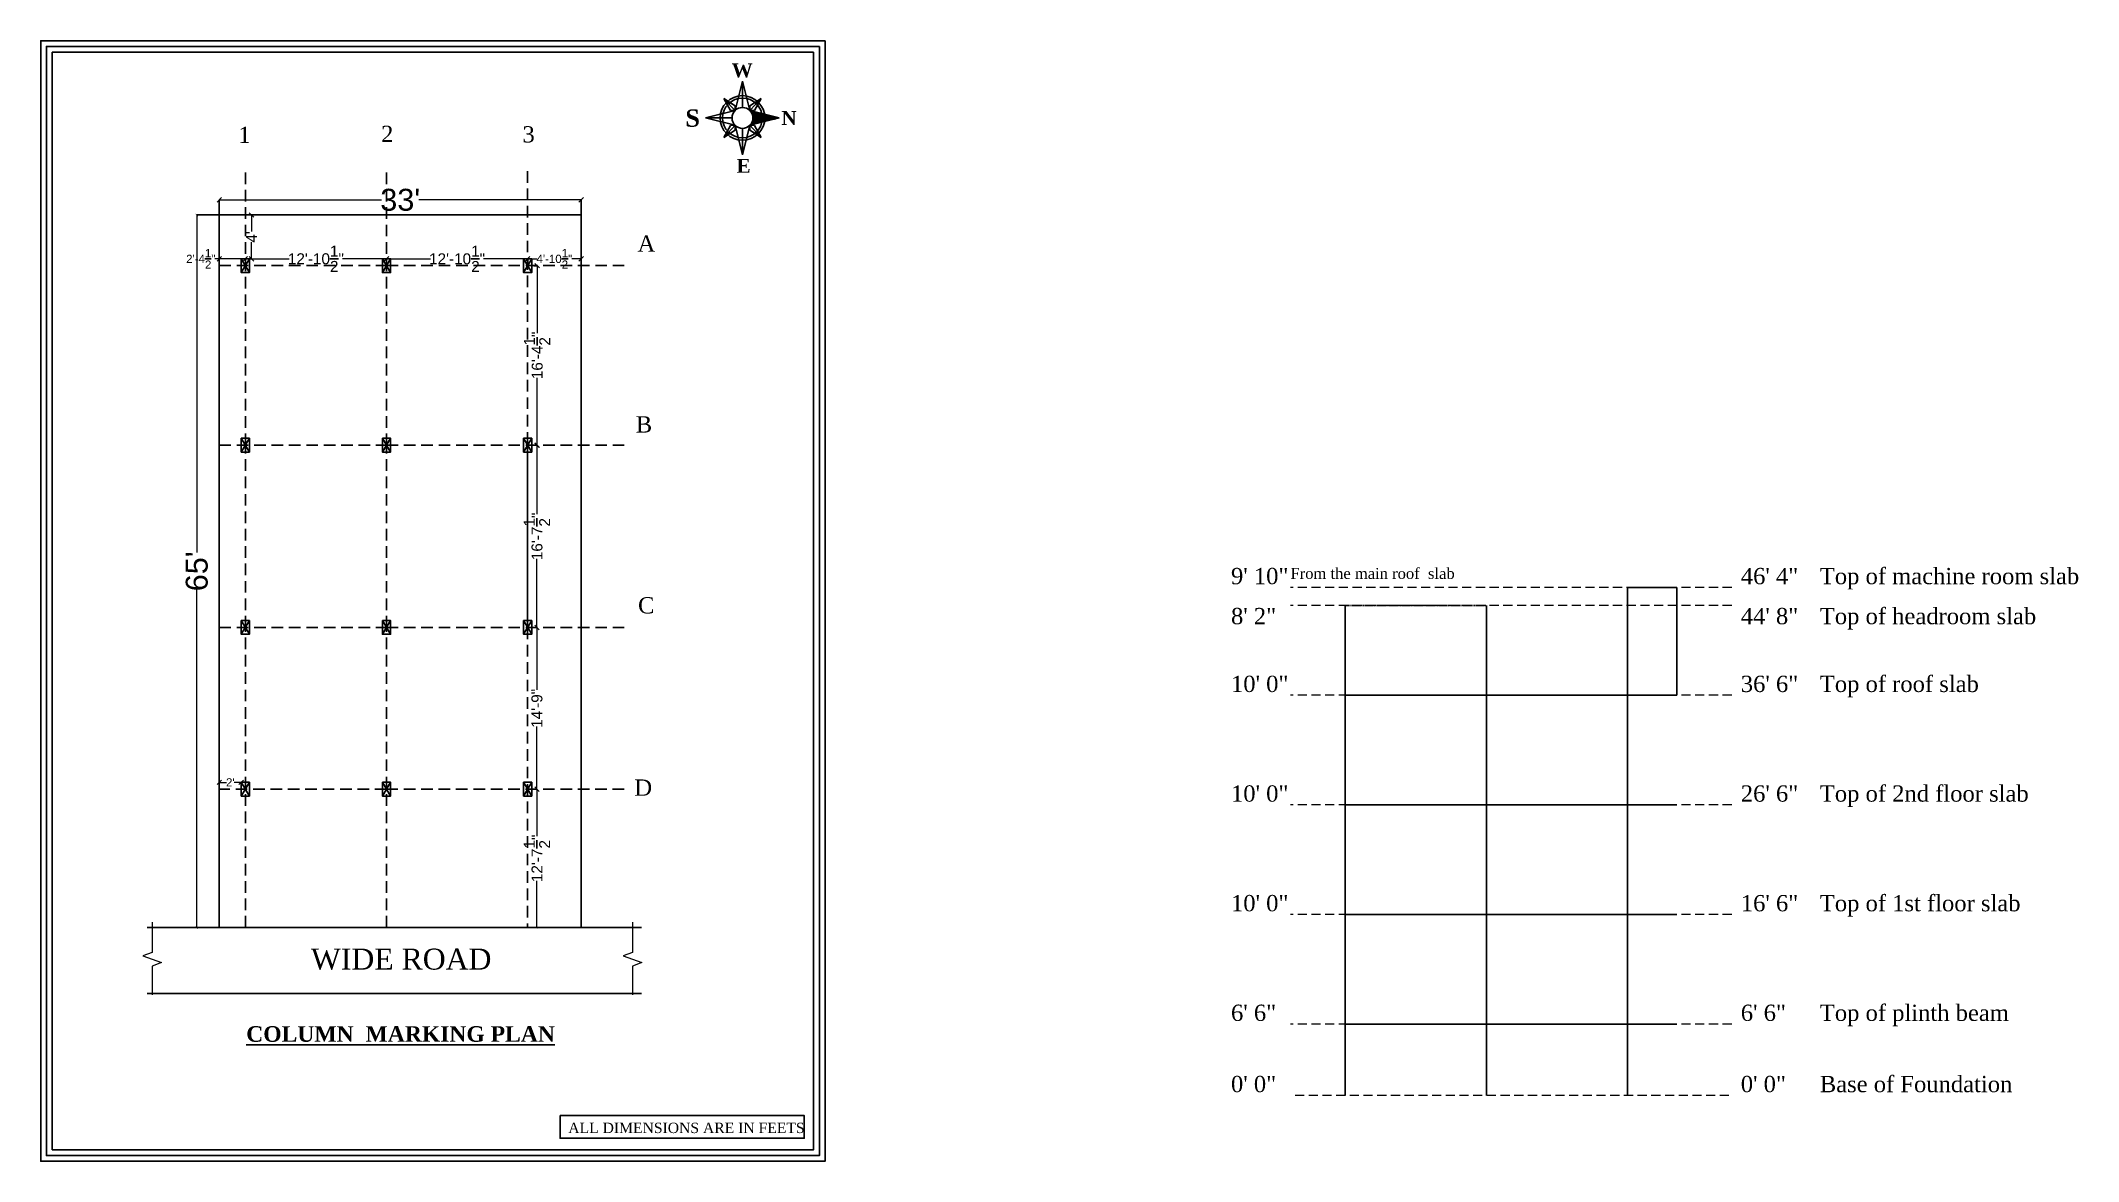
# Model space of a CAD drawing. Header units: inches. Extents: x 572007 to 584304, y -133032 to -127720.
# Drawn here: x 582074 to 584304, y -132488 to -131262 of the extents above; entities that cross this region are included whole.
import ezdxf

# ---------------------------------------------------------------- set-up
doc = ezdxf.new("R2010")
doc.units = ezdxf.units.IN
doc.header["$LTSCALE"] = 2
doc.header["$MEASUREMENT"] = 0
doc.header["$PDSIZE"] = 60727.40515
doc.linetypes.add('DASHED', pattern=[0.75, 0.5, -0.25])
doc.linetypes.add('HIDDEN', pattern=[9.525, 6.35, -3.175])
doc.layers.add('wall', color=160, linetype='Continuous', lineweight=20)
doc.styles.get("Standard").update_dxf_attribs({"font": 'arial.ttf'})
doc.dimstyles.new('Standard$0', dxfattribs={"dimtxt": 12, "dimasz": 2.5, "dimexe": 0, "dimexo": 0, "dimgap": 0, "dimtad": 0, "dimdec": 1, "dimzin": 0, "dimdsep": 46, "dimlunit": 4, "dimtxsty": 'Standard', "dimblk": 'ARCHTICK', "dimcen": 15.09, "dimclrd": 47, "dimadec": 0, "dimazin": 0, "dimtfac": 1, "dimtdec": 1, "dimtofl": 0, "dimtmove": 0, "dimatfit": 3, "dimldrblk": 'ARCHTICK', "dimfxl": 1, "dimtolj": 1, "dimtzin": 0, "dimlwd": 20, "dimarcsym": 0})

msp = doc.modelspace()

# ---------------------------------------------------------------- texts
at = {"attachment_point": 1}
for s, width, gutter_width, heights, insert, char_height in [('{\\fTimes New Roman|b1|i0|c0|p18;W  }', 125.2384, 14.26, [112.82], (582829.96, -131286.49), 15.2429), ('{\\fTimes New Roman|b1|i0|c0|p18;S  }', 125.2384, 14.26, [112.82], (582779.19, -131336.78), 19.0536), ('{\\fTimes New Roman|b1|i0|c0|p18;N  }', 125.2384, 14.26, [112.82], (582884.33, -131338.59), 15.2429), ('{\\fTimes New Roman|b1|i0|c0|p18;E  }', 125.2384, 14.26, [112.82], (582835.29, -131390.99), 15.2429), ('{\\fTimes New Roman|b1|i0|c0|p18;\\LCOLUMN  MARKING PLAN}', 5717.966, 11.25, [1293.53], (582298.55, -132340.25), 17.0984), ('{\\fTimes New Roman|b0|i0|c0|p18;ALL DIMENSIONS ARE IN FEETS}', 8094.9245, 15.93, [1831.25], (582651.06, -132445.9), 11.335)]:
    msp.add_mtext_dynamic_manual_height_columns(s, width=width, gutter_width=gutter_width, heights=heights, dxfattribs=dict(at, insert=insert, char_height=char_height))
at = {"color": 174, "true_color": 0x0000a3, "attachment_point": 1}
for s, insert, char_height in [('{\\fTimes New Roman|b0|i0|c0|p18;  1    }', (582276.46, -131355.7), 17.8108), ('{\\fTimes New Roman|b0|i0|c0|p18; 2    }', (582439.46, -131354.7), 17.8108), ('{\\fTimes New Roman|b0|i0|c0|p18;  3    }', (582587.46, -131355.2), 17.8108), ('{\\fTimes New Roman|b0|i0|c0|p18;  A    }', (582713.46, -131474.7), 17.8108), ('{\\fTimes New Roman|b0|i0|c0|p18;  9\' 10"\\P    }', (583363, -131838.7), 17.8108), ('{\\fTimes New Roman|b0|i0|c0|p18;  From the main roof  slab\\P    }', (583432.5, -131838.7), 12), ('{\\fTimes New Roman|b0|i0|c0|p18;  46\' 4"\\P    }', (583921, -131838.7), 17.8108), ('{\\fTimes New Roman|b0|i0|c0|p18;  Top of machine room slab \\P    }', (584007.5, -131838.7), 17.8108), ('{\\fTimes New Roman|b0|i0|c0|p18;\\C5;  \\C174;\\c10682368;C}', (582713.96, -131870.7), 17.8108), ('{\\fTimes New Roman|b0|i0|c0|p18;  8\' 2"\\P    }', (583363, -131882.5), 17.8108), ('{\\fTimes New Roman|b0|i0|c0|p18;  44\' 8"\\P    }', (583921, -131882.5), 17.8108), ('{\\fTimes New Roman|b0|i0|c0|p18;  Top of headroom slab\\P    }', (584007.5, -131882.5), 17.8108), ('{\\fTimes New Roman|b0|i0|c0|p18;  10\' 0"\\P    }', (583363, -131956.7), 17.8108), ('{\\fTimes New Roman|b0|i0|c0|p18;  36\' 6"\\P    }', (583921, -131956.7), 17.8108), ('{\\fTimes New Roman|b0|i0|c0|p18;  Top of roof slab\\P    }', (584007.5, -131956.7), 17.8108), ('{\\fTimes New Roman|b0|i0|c0|p18;  D    }', (582709.96, -132070.2), 17.8108), ('{\\fTimes New Roman|b0|i0|c0|p18;  10\' 0"\\P    }', (583363, -132076.7), 17.8108), ('{\\fTimes New Roman|b0|i0|c0|p18;  26\' 6"\\P    }', (583921, -132076.7), 17.8108), ('{\\fTimes New Roman|b0|i0|c0|p18;  Top of 2nd floor slab\\P    }', (584007.5, -132076.7), 17.8108), ('{\\fTimes New Roman|b0|i0|c0|p18;  10\' 0"\\P    }', (583363, -132196.7), 17.8108), ('{\\fTimes New Roman|b0|i0|c0|p18;  16\' 6"\\P    }', (583921, -132196.7), 17.8108), ('{\\fTimes New Roman|b0|i0|c0|p18;  Top of 1st floor slab\\P    }', (584007.5, -132196.7), 17.8108), ('{\\fTimes New Roman|b0|i0|c0|p18; WIDE ROAD  }', (582360.63, -132255.35), 22.9862), ('{\\fTimes New Roman|b0|i0|c0|p18;  Top of plinth beam\\P    }', (584007.5, -132316.7), 17.8108), ('{\\fTimes New Roman|b0|i0|c0|p18;  6\' 6"\\P    }', (583363, -132316.7), 17.8108), ('{\\fTimes New Roman|b0|i0|c0|p18;  6\' 6"\\P    }', (583921, -132316.7), 17.8108), ('{\\fTimes New Roman|b0|i0|c0|p18;  0\' 0"\\P    }', (583363, -132394.7), 17.8108), ('{\\fTimes New Roman|b0|i0|c0|p18;  0\' 0"\\P    }', (583921, -132394.7), 17.8108), ('{\\fTimes New Roman|b0|i0|c0|p18;  Base of Foundation\\P    }', (584007.5, -132394.7), 17.8108)]:
    msp.add_mtext_dynamic_manual_height_columns(s, width=6353.2955, gutter_width=12.5, heights=[1437.25], dxfattribs=dict(at, insert=insert, char_height=char_height))
at = {"color": 5, "linetype": 'HIDDEN', "insert": (582711.46, -131672.7), "char_height": 17.8108, "attachment_point": 1}
msp.add_mtext_dynamic_manual_height_columns('{\\fTimes New Roman|b0|i0|c0|p18;  B    }', width=6353.2955, gutter_width=12.5, heights=[1437.25], dxfattribs=at)

# ---------------------------------------------------------------- blocks, each defined once
blk = doc.blocks.new('9x15 coloumn')
at = {"color": 1}
for p, q in [((315455.5, -29644), (315446.5, -29659)), ((315446.5, -29644), (315455.5, -29659))]:
    blk.add_line(p, q, dxfattribs=at)
blk.add_lwpolyline([(315446.5, -29644), (315455.5, -29644), (315455.5, -29659), (315446.5, -29659)], close=True, dxfattribs=at)
blk = doc.blocks.new('_Oblique')
at = {"color": 0, "linetype": 'ByBlock', "lineweight": -2}
blk.add_line((-0.5, -0.5), (0.5, 0.5), dxfattribs=at)
blk = doc.blocks.new('*D69')
at = {"color": 0, "linetype": 'Continuous', "lineweight": -2, "transparency": 16777216}
for p, q in [((582613.3, -131704.5), (582616.8, -131704.5)), ((582613.3, -131903.9), (582616.8, -131903.9))]:
    blk.add_line(p, q, dxfattribs=at)
at = {"color": 47, "linetype": 'Continuous', "lineweight": 20, "transparency": 16777216}
for p, q in [((582616.8, -131704.5), (582616.8, -131779.7)), ((582616.8, -131903.9), (582616.8, -131828.6))]:
    blk.add_line(p, q, dxfattribs=at)
at = {"layer": 'DEFPOINTS', "color": 0, "transparency": 16777216}
for p in [(582606.7, -131704.5), (582606.7, -131903.9), (582616.8, -131903.9)]:
    blk.add_point(p, dxfattribs=at)
at = {"color": 47, "lineweight": 20, "transparency": 16777216, "xscale": 5, "yscale": 5, "zscale": 5}
for p, rotation in [((582616.8, -131704.5), 90), ((582616.8, -131903.9), 270)]:
    blk.add_blockref('_Oblique', p, dxfattribs=dict(at, rotation=rotation))
at = {"transparency": 16777216, "insert": (582616.8, -131804.2), "char_height": 12, "attachment_point": 5, "rotation": 90}
blk.add_mtext('\\A1;16\'-7{\\H1x;\\S1/2;}"', dxfattribs=at)
blk = doc.blocks.new('*D70')
at = {"color": 0, "linetype": 'Continuous', "lineweight": -2, "transparency": 16777216}
for p, q in [((582613.5, -131507.9), (582617, -131507.9)), ((582613.5, -131704.4), (582617, -131704.4))]:
    blk.add_line(p, q, dxfattribs=at)
at = {"color": 47, "linetype": 'Continuous', "lineweight": 20, "transparency": 16777216}
for p, q in [((582617, -131507.9), (582617, -131581.7)), ((582617, -131704.4), (582617, -131630.5))]:
    blk.add_line(p, q, dxfattribs=at)
at = {"layer": 'DEFPOINTS', "color": 0, "transparency": 16777216}
for p in [(582606.6, -131507.9), (582606.6, -131704.4), (582617, -131704.4)]:
    blk.add_point(p, dxfattribs=at)
at = {"color": 47, "lineweight": 20, "transparency": 16777216, "xscale": 5, "yscale": 5, "zscale": 5}
for p, rotation in [((582617, -131507.9), 90), ((582617, -131704.4), 270)]:
    blk.add_blockref('_Oblique', p, dxfattribs=dict(at, rotation=rotation))
at = {"transparency": 16777216, "insert": (582617, -131606.1), "char_height": 12, "attachment_point": 5, "rotation": 90}
blk.add_mtext('\\A1;16\'-4{\\H1x;\\S1/2;}"', dxfattribs=at)
blk = doc.blocks.new('*D67')
at = {"color": 0, "linetype": 'Continuous', "lineweight": -2, "transparency": 16777216}
for p, q in [((582297.6, -131503.8), (582297.6, -131500.3)), ((582452.1, -131503.9), (582452.1, -131500.4))]:
    blk.add_line(p, q, dxfattribs=at)
at = {"color": 47, "linetype": 'Continuous', "lineweight": 20, "transparency": 16777216}
for p, q in [((582297.6, -131500.3), (582345.7, -131500.3)), ((582452.1, -131500.4), (582403.9, -131500.3))]:
    blk.add_line(p, q, dxfattribs=at)
at = {"layer": 'DEFPOINTS', "color": 0, "transparency": 16777216}
for p in [(582297.6, -131507.8), (582452.1, -131500.4), (582452.1, -131507.9)]:
    blk.add_point(p, dxfattribs=at)
at = {"color": 47, "lineweight": 20, "transparency": 16777216, "xscale": 5, "yscale": 5, "zscale": 5}
for p, rotation in [((582297.6, -131500.3), 179.9928138389499), ((582452.1, -131500.4), 359.9928138389499)]:
    blk.add_blockref('_Oblique', p, dxfattribs=dict(at, rotation=rotation))
at = {"transparency": 16777216, "insert": (582374.8, -131500.3), "char_height": 12, "attachment_point": 5, "rotation": 359.9928}
blk.add_mtext('\\A1;12\'-10{\\H1x;\\S1/2;}"', dxfattribs=at)
blk = doc.blocks.new('*D63')
at = {"color": 0, "linetype": 'Continuous', "lineweight": -2, "transparency": 16777216}
for p, q in [((582452.1, -131503.9), (582452.1, -131500.4)), ((582606.6, -131503.9), (582606.6, -131500.4))]:
    blk.add_line(p, q, dxfattribs=at)
at = {"color": 47, "linetype": 'Continuous', "lineweight": 20, "transparency": 16777216}
for p, q in [((582452.1, -131500.4), (582500.3, -131500.4)), ((582606.6, -131500.4), (582558.4, -131500.4))]:
    blk.add_line(p, q, dxfattribs=at)
at = {"layer": 'DEFPOINTS', "color": 0, "transparency": 16777216}
for p in [(582452.1, -131507.9), (582606.6, -131500.4), (582606.6, -131507.9)]:
    blk.add_point(p, dxfattribs=at)
at = {"color": 47, "lineweight": 20, "transparency": 16777216, "xscale": 5, "yscale": 5, "zscale": 5, "rotation": 180}
blk.add_blockref('_Oblique', (582452.1, -131500.4), dxfattribs=at)
at = {"color": 47, "lineweight": 20, "transparency": 16777216, "xscale": 5, "yscale": 5, "zscale": 5}
blk.add_blockref('_Oblique', (582606.6, -131500.4), dxfattribs=at)
at = {"transparency": 16777216, "insert": (582529.3, -131500.4), "char_height": 12, "attachment_point": 5}
blk.add_mtext('\\A1;12\'-10{\\H1x;\\S1/2;}"', dxfattribs=at)
blk = doc.blocks.new('*D68')
at = {"color": 47, "linetype": 'Continuous', "lineweight": 20, "transparency": 16777216}
for p, q in [((582269.1, -132073.4), (582276.9, -132073.4)), ((582293.1, -132073.4), (582285.3, -132073.4))]:
    blk.add_line(p, q, dxfattribs=at)
at = {"layer": 'DEFPOINTS', "color": 0, "transparency": 16777216}
for p in [(582269.1, -132073.4), (582269.1, -132073.4), (582293.1, -132073.4)]:
    blk.add_point(p, dxfattribs=at)
at = {"color": 47, "lineweight": 20, "transparency": 16777216, "xscale": 5, "yscale": 5, "zscale": 5, "rotation": 180}
blk.add_blockref('_Oblique', (582269.1, -132073.4), dxfattribs=at)
at = {"color": 47, "lineweight": 20, "transparency": 16777216, "xscale": 5, "yscale": 5, "zscale": 5}
blk.add_blockref('_Oblique', (582293.1, -132073.4), dxfattribs=at)
at = {"transparency": 16777216, "insert": (582281.1, -132073.4), "char_height": 12, "attachment_point": 5}
blk.add_mtext("\\A1;{\\H0.75x;2'}", dxfattribs=at)
blk = doc.blocks.new('*D64')
at = {"color": 0, "linetype": 'Continuous', "lineweight": -2, "transparency": 16777216}
for p, q in [((582269.1, -131439.4), (582269.1, -131435.9)), ((582665.1, -131439.4), (582665.1, -131435.9))]:
    blk.add_line(p, q, dxfattribs=at)
at = {"color": 47, "linetype": 'Continuous', "lineweight": 20, "transparency": 16777216}
for p, q in [((582269.1, -131435.9), (582446.7, -131435.9)), ((582665.1, -131435.9), (582487.4, -131435.9))]:
    blk.add_line(p, q, dxfattribs=at)
at = {"layer": 'DEFPOINTS', "color": 0, "transparency": 16777216}
for p in [(582665.1, -131435.9), (582269.1, -131450.9), (582665.1, -131450.9)]:
    blk.add_point(p, dxfattribs=at)
at = {"color": 47, "lineweight": 20, "transparency": 16777216, "xscale": 5, "yscale": 5, "zscale": 5, "rotation": 180}
blk.add_blockref('_Oblique', (582269.1, -131435.9), dxfattribs=at)
at = {"color": 47, "lineweight": 20, "transparency": 16777216, "xscale": 5, "yscale": 5, "zscale": 5}
blk.add_blockref('_Oblique', (582665.1, -131435.9), dxfattribs=at)
at = {"transparency": 16777216, "insert": (582467.1, -131435.9), "char_height": 12, "attachment_point": 5}
blk.add_mtext("\\A1;{\\H2x;33'}", dxfattribs=at)
blk = doc.blocks.new('*D65')
at = {"color": 0, "linetype": 'Continuous', "lineweight": -2, "transparency": 16777216}
for p, q in [((582606.6, -131503.9), (582606.6, -131500.4)), ((582665.1, -131503.9), (582665.1, -131500.4))]:
    blk.add_line(p, q, dxfattribs=at)
at = {"color": 47, "linetype": 'Continuous', "lineweight": 20, "transparency": 16777216}
for p, q in [((582606.6, -131500.4), (582616.9, -131500.4)), ((582665.1, -131500.4), (582654.8, -131500.4))]:
    blk.add_line(p, q, dxfattribs=at)
at = {"layer": 'DEFPOINTS', "color": 0, "transparency": 16777216}
for p in [(582606.6, -131507.9), (582665.1, -131500.4), (582665.1, -131507.9)]:
    blk.add_point(p, dxfattribs=at)
at = {"color": 47, "lineweight": 20, "transparency": 16777216, "xscale": 5, "yscale": 5, "zscale": 5, "rotation": 180}
blk.add_blockref('_Oblique', (582606.6, -131500.4), dxfattribs=at)
at = {"color": 47, "lineweight": 20, "transparency": 16777216, "xscale": 5, "yscale": 5, "zscale": 5}
blk.add_blockref('_Oblique', (582665.1, -131500.4), dxfattribs=at)
at = {"transparency": 16777216, "insert": (582635.8, -131500.4), "char_height": 12, "attachment_point": 5}
blk.add_mtext('\\A1;{\\H0.75x;4\'-10{\\H1x;\\S1/2;}"}', dxfattribs=at)
blk = doc.blocks.new('*D66')
at = {"color": 47, "linetype": 'Continuous', "lineweight": 20, "transparency": 16777216}
for p, q in [((582269.1, -131500.4), (582264.1, -131500.4)), ((582297.6, -131500.4), (582269.1, -131500.4))]:
    blk.add_line(p, q, dxfattribs=at)
at = {"color": 0, "linetype": 'Continuous', "lineweight": -2, "transparency": 16777216}
for p, q in [((582269.1, -131503.9), (582269.1, -131500.4)), ((582297.6, -131503.9), (582297.6, -131500.4))]:
    blk.add_line(p, q, dxfattribs=at)
at = {"layer": 'DEFPOINTS', "color": 0, "transparency": 16777216}
for p in [(582269.1, -131500.4), (582269.1, -131507.9), (582297.6, -131507.9)]:
    blk.add_point(p, dxfattribs=at)
at = {"color": 47, "lineweight": 20, "transparency": 16777216, "xscale": 5, "yscale": 5, "zscale": 5, "rotation": 180}
blk.add_blockref('_Oblique', (582269.1, -131500.4), dxfattribs=at)
at = {"color": 47, "lineweight": 20, "transparency": 16777216, "xscale": 5, "yscale": 5, "zscale": 5}
blk.add_blockref('_Oblique', (582297.6, -131500.4), dxfattribs=at)
at = {"transparency": 16777216, "insert": (582248.8, -131500.4), "char_height": 12, "attachment_point": 5}
blk.add_mtext('\\A1;{\\H0.75x;2\'-4{\\H1x;\\S1/2;}"}', dxfattribs=at)
blk = doc.blocks.new('*D71')
at = {"color": 0, "linetype": 'Continuous', "lineweight": -2, "transparency": 16777216}
for p, q in [((582613.3, -131903.9), (582616.8, -131903.9)), ((582613.3, -132080.9), (582616.8, -132080.9))]:
    blk.add_line(p, q, dxfattribs=at)
at = {"color": 47, "linetype": 'Continuous', "lineweight": 20, "transparency": 16777216}
for p, q in [((582616.8, -131903.9), (582616.8, -131972.3)), ((582616.8, -132080.9), (582616.8, -132012.4))]:
    blk.add_line(p, q, dxfattribs=at)
at = {"layer": 'DEFPOINTS', "color": 0, "transparency": 16777216}
for p in [(582606.6, -131903.9), (582616.8, -131903.9), (582606.6, -132080.9)]:
    blk.add_point(p, dxfattribs=at)
at = {"color": 47, "lineweight": 20, "transparency": 16777216, "xscale": 5, "yscale": 5, "zscale": 5}
for p, rotation in [((582616.8, -131903.9), 90), ((582616.8, -132080.9), 270)]:
    blk.add_blockref('_Oblique', p, dxfattribs=dict(at, rotation=rotation))
at = {"transparency": 16777216, "insert": (582616.8, -131992.4), "char_height": 12, "attachment_point": 5, "rotation": 90}
blk.add_mtext('\\A1;14\'-9"', dxfattribs=at)
blk = doc.blocks.new('*D72')
at = {"color": 0, "linetype": 'Continuous', "lineweight": -2, "transparency": 16777216}
for p, q in [((582300.9, -131452.4), (582304.4, -131452.4)), ((582300.9, -131500.4), (582304.4, -131500.4))]:
    blk.add_line(p, q, dxfattribs=at)
at = {"color": 47, "linetype": 'Continuous', "lineweight": 20, "transparency": 16777216}
for p, q in [((582304.4, -131452.4), (582304.4, -131470.6)), ((582304.4, -131500.4), (582304.4, -131482.1))]:
    blk.add_line(p, q, dxfattribs=at)
at = {"layer": 'DEFPOINTS', "color": 0, "transparency": 16777216}
for p in [(582297.6, -131452.4), (582304.4, -131452.4), (582297.6, -131500.4)]:
    blk.add_point(p, dxfattribs=at)
at = {"color": 47, "lineweight": 20, "transparency": 16777216, "xscale": 5, "yscale": 5, "zscale": 5}
for p, rotation in [((582304.4, -131452.4), 90), ((582304.4, -131500.4), 270)]:
    blk.add_blockref('_Oblique', p, dxfattribs=dict(at, rotation=rotation))
at = {"transparency": 16777216, "insert": (582304.4, -131476.4), "char_height": 12, "attachment_point": 5, "rotation": 90}
blk.add_mtext("\\A1;4'", dxfattribs=at)
blk = doc.blocks.new('_ArchTick')
at = {"color": 0, "linetype": 'ByBlock', "const_width": 0.15}
blk.add_lwpolyline([(-0.5, -0.5), (0.5, 0.5)], dxfattribs=at)
blk = doc.blocks.new('*D73')
at = {"color": 0, "linetype": 'Continuous', "lineweight": -2, "transparency": 16777216}
for p, q in [((582269.1, -131452.4), (582244.5, -131452.4)), ((582269.1, -132232.4), (582244.5, -132232.4))]:
    blk.add_line(p, q, dxfattribs=at)
at = {"color": 47, "lineweight": 20, "transparency": 16777216}
for p, q in [((582244.5, -131452.4), (582244.5, -131821.9)), ((582244.5, -132232.4), (582244.5, -131862.8))]:
    blk.add_line(p, q, dxfattribs=at)
at = {"layer": 'DEFPOINTS', "color": 0, "transparency": 16777216}
for p in [(582244.5, -131452.4), (582269.1, -131452.4), (582269.1, -132232.4)]:
    blk.add_point(p, dxfattribs=at)
at = {"color": 47, "lineweight": 20, "transparency": 16777216, "xscale": 2.5, "yscale": 2.5, "zscale": 2.5}
for p, rotation in [((582244.5, -131452.4), 90), ((582244.5, -132232.4), 270)]:
    blk.add_blockref('_ArchTick', p, dxfattribs=dict(at, rotation=rotation))
at = {"color": 0, "transparency": 16777216, "insert": (582244.5, -131842.4), "char_height": 12, "width": 11.719, "attachment_point": 5, "rotation": 90}
blk.add_mtext("\\A1;{\\H2x;65'}", dxfattribs=at)
blk = doc.blocks.new('*D74')
at = {"color": 0, "linetype": 'Continuous', "lineweight": -2, "transparency": 16777216}
for p, q in [((582611.1, -132080.9), (582616.8, -132080.9)), ((582611.1, -132232.4), (582616.8, -132232.4))]:
    blk.add_line(p, q, dxfattribs=at)
at = {"color": 47, "lineweight": 20, "transparency": 16777216}
for p, q in [((582616.8, -132080.9), (582616.8, -132132.2)), ((582616.8, -132232.4), (582616.8, -132181))]:
    blk.add_line(p, q, dxfattribs=at)
at = {"layer": 'DEFPOINTS', "color": 0, "transparency": 16777216}
for p in [(582611.1, -132080.9), (582611.1, -132232.4), (582616.8, -132232.4)]:
    blk.add_point(p, dxfattribs=at)
at = {"color": 47, "lineweight": 20, "transparency": 16777216, "xscale": 2.5, "yscale": 2.5, "zscale": 2.5}
for p, rotation in [((582616.8, -132080.9), 90), ((582616.8, -132232.4), 270)]:
    blk.add_blockref('_ArchTick', p, dxfattribs=dict(at, rotation=rotation))
at = {"color": 0, "transparency": 16777216, "insert": (582616.8, -132156.6), "char_height": 12, "attachment_point": 5, "rotation": 90}
blk.add_mtext('\\A1;12\'-7{\\H1x;\\S1/2;}"', dxfattribs=at)

# ---------------------------------------------------------------- dimensions: what is measured, and where the dimension line sits
for p1, p2, distance, text, picture, middle in [((582269.09, -131450.85), (582665.09, -131450.85), 14.98, '{\\H2x;<>}', '*D64', (582467.09, -131435.87)), ((582297.59, -131507.85), (582269.09, -131507.85), -7.5, '{\\H0.75x;<>}', '*D66', (582248.76, -131500.35)), ((582606.59, -131507.85), (582665.09, -131507.85), 7.48, '{\\H0.75x;<>}', '*D65', (582635.84, -131500.37)), ((582293.09, -132073.35), (582269.09, -132073.35), 0, '{\\H0.75x;<>}', '*D68', (582281.09, -132073.35))]:
    dim = msp.add_aligned_dim(p1=p1, p2=p2, distance=distance, text=text, dimstyle='Standard$0', override={"dimtxt": 12, "dimasz": 5, "dimdec": 1, "dimblk": 'OBLIQUE', "dimclrt": 256, "dimtdec": 1, "dimldrblk": 'Oblique', "dimfxl": 3.5, "dimfxlon": 1})
    dim.commit()
    dim.dimension.update_dxf_attribs({"geometry": picture, "text_midpoint": middle})
at = {"color": 0}
dim = msp.add_aligned_dim(p1=(582269.09, -132232.35), p2=(582269.09, -131452.35), distance=24.59, text='{\\H2x;<>}', dimstyle='Standard$0', dxfattribs=at)
dim.commit()
dim.dimension.update_dxf_attribs({"geometry": '*D73', "text_midpoint": (582244.5, -131842.35)})
for p1, p2, distance, override, picture, middle in [((582297.57, -131500.36), (582297.57, -131452.35), -6.79, {"dimtxt": 12, "dimasz": 5, "dimdec": 1, "dimblk": 'Oblique', "dimclrt": 256, "dimtdec": 1, "dimldrblk": 'Oblique', "dimfxl": 3.5, "dimfxlon": 1}, '*D72', (582304.36, -131476.36)), ((582297.57, -131507.83), (582452.09, -131507.85), 7.5, {"dimtxt": 12, "dimasz": 5, "dimdec": 1, "dimblk": 'OBLIQUE', "dimclrt": 256, "dimtdec": 1, "dimldrblk": 'Oblique', "dimfxl": 3.5, "dimfxlon": 1}, '*D67', (582374.83, -131500.34)), ((582452.09, -131507.85), (582606.59, -131507.85), 7.5, {"dimtxt": 12, "dimasz": 5, "dimdec": 1, "dimblk": 'OBLIQUE', "dimclrt": 256, "dimtdec": 1, "dimldrblk": 'Oblique', "dimfxl": 3.5, "dimfxlon": 1}, '*D63', (582529.34, -131500.35)), ((582606.59, -131507.85), (582606.59, -131704.35), 10.39, {"dimtxt": 12, "dimasz": 5, "dimdec": 1, "dimblk": 'OBLIQUE', "dimclrt": 256, "dimtdec": 1, "dimldrblk": 'Oblique', "dimfxl": 3.5, "dimfxlon": 1}, '*D70', (582616.98, -131606.1)), ((582606.73, -131704.46), (582606.73, -131903.85), 10.07, {"dimtxt": 12, "dimasz": 5, "dimdec": 1, "dimblk": 'OBLIQUE', "dimclrt": 256, "dimtdec": 1, "dimldrblk": 'Oblique', "dimfxl": 3.5, "dimfxlon": 1}, '*D69', (582616.8, -131804.16)), ((582606.59, -132080.85), (582606.59, -131903.85), -10.21, {"dimtxt": 12, "dimasz": 5, "dimdec": 1, "dimblk": 'Oblique', "dimclrt": 256, "dimtdec": 1, "dimldrblk": 'Oblique', "dimfxl": 3.5, "dimfxlon": 1}, '*D71', (582616.8, -131992.35))]:
    dim = msp.add_aligned_dim(p1=p1, p2=p2, distance=distance, dimstyle='Standard$0', override=override)
    dim.commit()
    dim.dimension.update_dxf_attribs({"geometry": picture, "text_midpoint": middle})
dim = msp.add_aligned_dim(p1=(582611.09, -132080.85), p2=(582611.09, -132232.35), distance=5.71, dimstyle='Standard$0', dxfattribs=at)
dim.commit()
dim.dimension.update_dxf_attribs({"geometry": '*D74', "text_midpoint": (582616.8, -132156.6)})

# ---------------------------------------------------------------- hatches: boundary and pattern name
h = msp.add_hatch()
h.set_pattern_fill('ANSI31', scale=1.088763)
h.set_pattern_definition([(45, (335949.43071, -106642.14216), (-0.09623400248, 0.09623400248), [])])
h.paths.add_polyline_path([(582863.5, -131346.16), (582853.14, -131346.16, -0.1989124), (582849.79, -131354.24), (582862.97, -131350.94, 0.0553395)])
h.paths.add_polyline_path([(582862.97, -131341.38), (582849.79, -131338.08, -0.1989124), (582853.14, -131346.16), (582863.5, -131346.16, 0.0553395)])
h.paths.add_polyline_path([(582865.82, -131342.09), (582862.97, -131341.38, -0.0553395), (582863.5, -131346.16), (582866.16, -131346.16, 0.0417707)])
h.paths.add_polyline_path([(582866.16, -131346.16), (582863.5, -131346.16, -0.0553395), (582862.97, -131350.94), (582865.82, -131350.22, 0.0417707)])
h.paths.add_polyline_path([(582865.82, -131342.09, -0.0417707), (582866.16, -131346.16), (582882.04, -131346.16)])
h.paths.add_polyline_path([(582882.04, -131346.16), (582866.16, -131346.16, -0.0417707), (582865.82, -131350.22)])

# ---------------------------------------------------------------- linework, layer by layer
for p, q in [((582833.63, -131338.08), (582841.71, -131305.83)), ((582830.1, -131334.34), (582821.18, -131324.88)), ((582821.18, -131324.88), (582828.49, -131337.93)), ((582833.63, -131338.08), (582830.1, -131334.34)), ((582849.64, -131332.94), (582862.24, -131324.88)), ((582849.79, -131338.08), (582849.64, -131332.94)), ((582849.79, -131338.08), (582862.24, -131324.88)), ((582854.93, -131337.93), (582862.24, -131324.88)), ((582833.63, -131338.08), (582801.39, -131346.16)), ((582801.39, -131346.16), (582830.29, -131346.16)), ((582801.39, -131346.16), (582833.63, -131354.24)), ((582821.18, -131367.44), (582828.49, -131354.39)), ((582828.49, -131337.93), (582833.63, -131338.08)), ((582828.49, -131354.39), (582833.63, -131354.24)), ((582833.63, -131354.24), (582841.71, -131386.48)), ((582841.71, -131386.48), (582849.79, -131354.24)), ((582849.79, -131338.08), (582854.93, -131337.93)), ((582849.79, -131338.08), (582882.04, -131346.16)), ((582849.79, -131354.24), (582882.04, -131346.16)), ((582854.93, -131354.39), (582849.79, -131354.24)), ((582853.14, -131346.16), (582882.04, -131346.16)), ((582862.24, -131367.44), (582854.93, -131354.39)), ((582830.1, -131357.98), (582821.18, -131367.44)), ((582841.71, -131357.58), (582841.71, -131386.48)), ((582853.32, -131357.98), (582862.24, -131367.44)), ((582269.09, -131452.35), (582269.09, -131435.69)), ((582665.09, -131452.35), (582665.09, -131435.87)), ((582269.09, -131452.35), (582252.3, -131452.35)), ((582269.09, -131452.35), (582665.09, -131452.35)), ((582269.09, -132232.35), (582269.09, -131452.35)), ((582665.09, -131452.35), (582665.09, -132232.35)), ((582456.59, -131707.35), (582456.59, -131703.35)), ((582606.59, -131704.35), (582606.59, -131903.85)), ((582731.09, -132232.35), (582190.09, -132232.35))]:
    msp.add_line(p, q)
at = {"lineweight": -2, "ltscale": 5}
for q in [(582841.71, -131334.73), (582849.79, -131338.08)]:
    msp.add_line((582841.71, -131305.83), q, dxfattribs=at)
at = {"color": 5, "linetype": 'HIDDEN'}
for p, q in [((582297.59, -131704.35), (582297.59, -131404.35)), ((582452.09, -131704.35), (582452.09, -131404.35)), ((582606.59, -131404.35), (582606.59, -131704.35)), ((582269.09, -131507.85), (582452.09, -131507.85)), ((582452.09, -131507.85), (582712.3, -131507.85)), ((582269.09, -131704.35), (582452.09, -131704.35)), ((582297.59, -131903.85), (582297.59, -131704.35)), ((582452.09, -131704.35), (582712.3, -131704.35)), ((582452.09, -131903.85), (582452.09, -131704.35)), ((582269.09, -131903.85), (582452.09, -131903.85)), ((582297.59, -132232.35), (582297.59, -131903.85)), ((582452.09, -131903.85), (582712.3, -131903.85)), ((582452.09, -132232.35), (582452.09, -131903.85)), ((582606.59, -131903.85), (582606.59, -132232.35)), ((582452.09, -132080.85), (582269.09, -132080.85)), ((582712.3, -132080.85), (582452.09, -132080.85))]:
    msp.add_line(p, q, dxfattribs=at)
at = {"color": 0}
for p, q in [((583810.5, -131860), (583810.5, -131978)), ((583810.5, -131860), (583864.5, -131860)), ((583864.5, -131860), (583864.5, -131978)), ((583501.5, -131978), (583501.5, -131880)), ((583656, -131978), (583656, -131880)), ((583656, -131978), (583656, -131880)), ((583501.5, -132098), (583501.5, -131978)), ((583501.5, -131978), (583810.5, -131978)), ((583656, -132098), (583656, -131978)), ((583656, -132098), (583656, -131978)), ((583810.5, -132098), (583810.5, -131978)), ((583810.5, -132098), (583810.5, -131978)), ((583810.5, -131978), (583864.5, -131978)), ((583501.5, -132218), (583501.5, -132098)), ((583501.5, -132098), (583810.5, -132098)), ((583656, -132218), (583656, -132098)), ((583656, -132218), (583656, -132098)), ((583810.5, -132218), (583810.5, -132098)), ((583810.5, -132218), (583810.5, -132098)), ((583810.5, -132098), (583864.5, -132098)), ((583501.5, -132338), (583501.5, -132218)), ((583501.5, -132218), (583810.5, -132218)), ((583656, -132338), (583656, -132218)), ((583656, -132338), (583656, -132218)), ((583810.5, -132338), (583810.5, -132218)), ((583810.5, -132338), (583810.5, -132218)), ((583810.5, -132218), (583864.5, -132218)), ((582731.09, -132304.35), (582190.09, -132304.35)), ((583501.5, -132416), (583501.5, -132338)), ((583501.5, -132338), (583810.5, -132338)), ((583656, -132416), (583656, -132338)), ((583656, -132416), (583656, -132338)), ((583810.5, -132416), (583810.5, -132338)), ((583810.5, -132416), (583810.5, -132338)), ((583810.5, -132338), (583864.5, -132338))]:
    msp.add_line(p, q, dxfattribs=at)
at = {"color": 0, "linetype": 'DASHED'}
msp.add_line((583501.5, -131880), (583656, -131880), dxfattribs=at)
for points in [[(582932.13, -131261.69), (582932.13, -132488.1), (582073.64, -132488.1), (582073.64, -131261.69)], [(582925.87, -131267.94), (582925.87, -132481.84), (582079.89, -132481.84), (582079.89, -131267.94)], [(582919.61, -131274.2), (582919.61, -132475.59), (582086.15, -132475.59), (582086.15, -131274.2)], [(582821.18, -131324.88), (582830.1, -131334.34), (582833.63, -131338.08), (582833.78, -131332.94)], [(582833.78, -131332.94), (582822.08, -131325.46), (582821.9, -131325.64), (582830.1, -131334.34), (582833.63, -131338.08)], [(582821.18, -131367.44), (582830.1, -131357.98), (582833.63, -131354.24), (582833.78, -131359.38)], [(582862.24, -131367.44), (582853.32, -131357.98), (582849.79, -131354.24), (582849.64, -131359.38)], [(582849.64, -131359.38), (582861.34, -131366.86), (582861.52, -131366.67), (582853.32, -131357.98), (582849.79, -131354.24)], [(582642.16, -132438.07), (582909.42, -132438.07), (582909.42, -132462.85), (582642.16, -132462.85)]]:
    msp.add_lwpolyline(points, close=True)
for radius in [24.45, 21.78, 11.43]:
    msp.add_circle((582841.71, -131346.16), radius)
at = {"layer": 'wall', "linetype": 'DASHED', "ltscale": 10}
for p, q in [((583924.5, -131860), (583441.5, -131860)), ((583924.5, -131880), (583441.5, -131880)), ((583924.5, -131978), (583441.5, -131978)), ((583924.5, -132098), (583441.5, -132098)), ((583924.5, -132218), (583441.5, -132218)), ((583924.5, -132338), (583441.5, -132338)), ((583921.5, -132416), (583441.5, -132416))]:
    msp.add_line(p, q, dxfattribs=at)
at = {"layer": 'wall', "linetype": 'ByBlock'}
for points in [[(582195.44, -132226.29), (582195.44, -132259.58), (582185.22, -132263.3), (582205.66, -132270.74), (582195.44, -132274.46), (582195.44, -132306.12)], [(582721.44, -132226.29), (582721.44, -132259.58), (582711.22, -132263.3), (582731.66, -132270.74), (582721.44, -132274.46), (582721.44, -132306.12)]]:
    msp.add_lwpolyline(points, dxfattribs=at)

# ---------------------------------------------------------------- block references
at = {"color": 0}
for p in [(266846.59, -101856.35), (267001.09, -101856.35), (267155.59, -101856.35), (266846.59, -102052.85), (267001.09, -102052.85), (267155.59, -102052.85), (266846.59, -102252.35), (267001.09, -102252.35), (267155.59, -102252.35), (266846.59, -102429.35), (267001.09, -102429.35), (267155.59, -102429.35)]:
    msp.add_blockref('9x15 coloumn', p, dxfattribs=at)

msp.set_redraw_order([(e.dxf.handle, doc.entitydb.next_handle()) for e in msp.query("TEXT MTEXT ATTDEF DIMENSION ARC_DIMENSION")])  # texts and dimensions are drawn at this point

doc.saveas('drawing.dxf')
